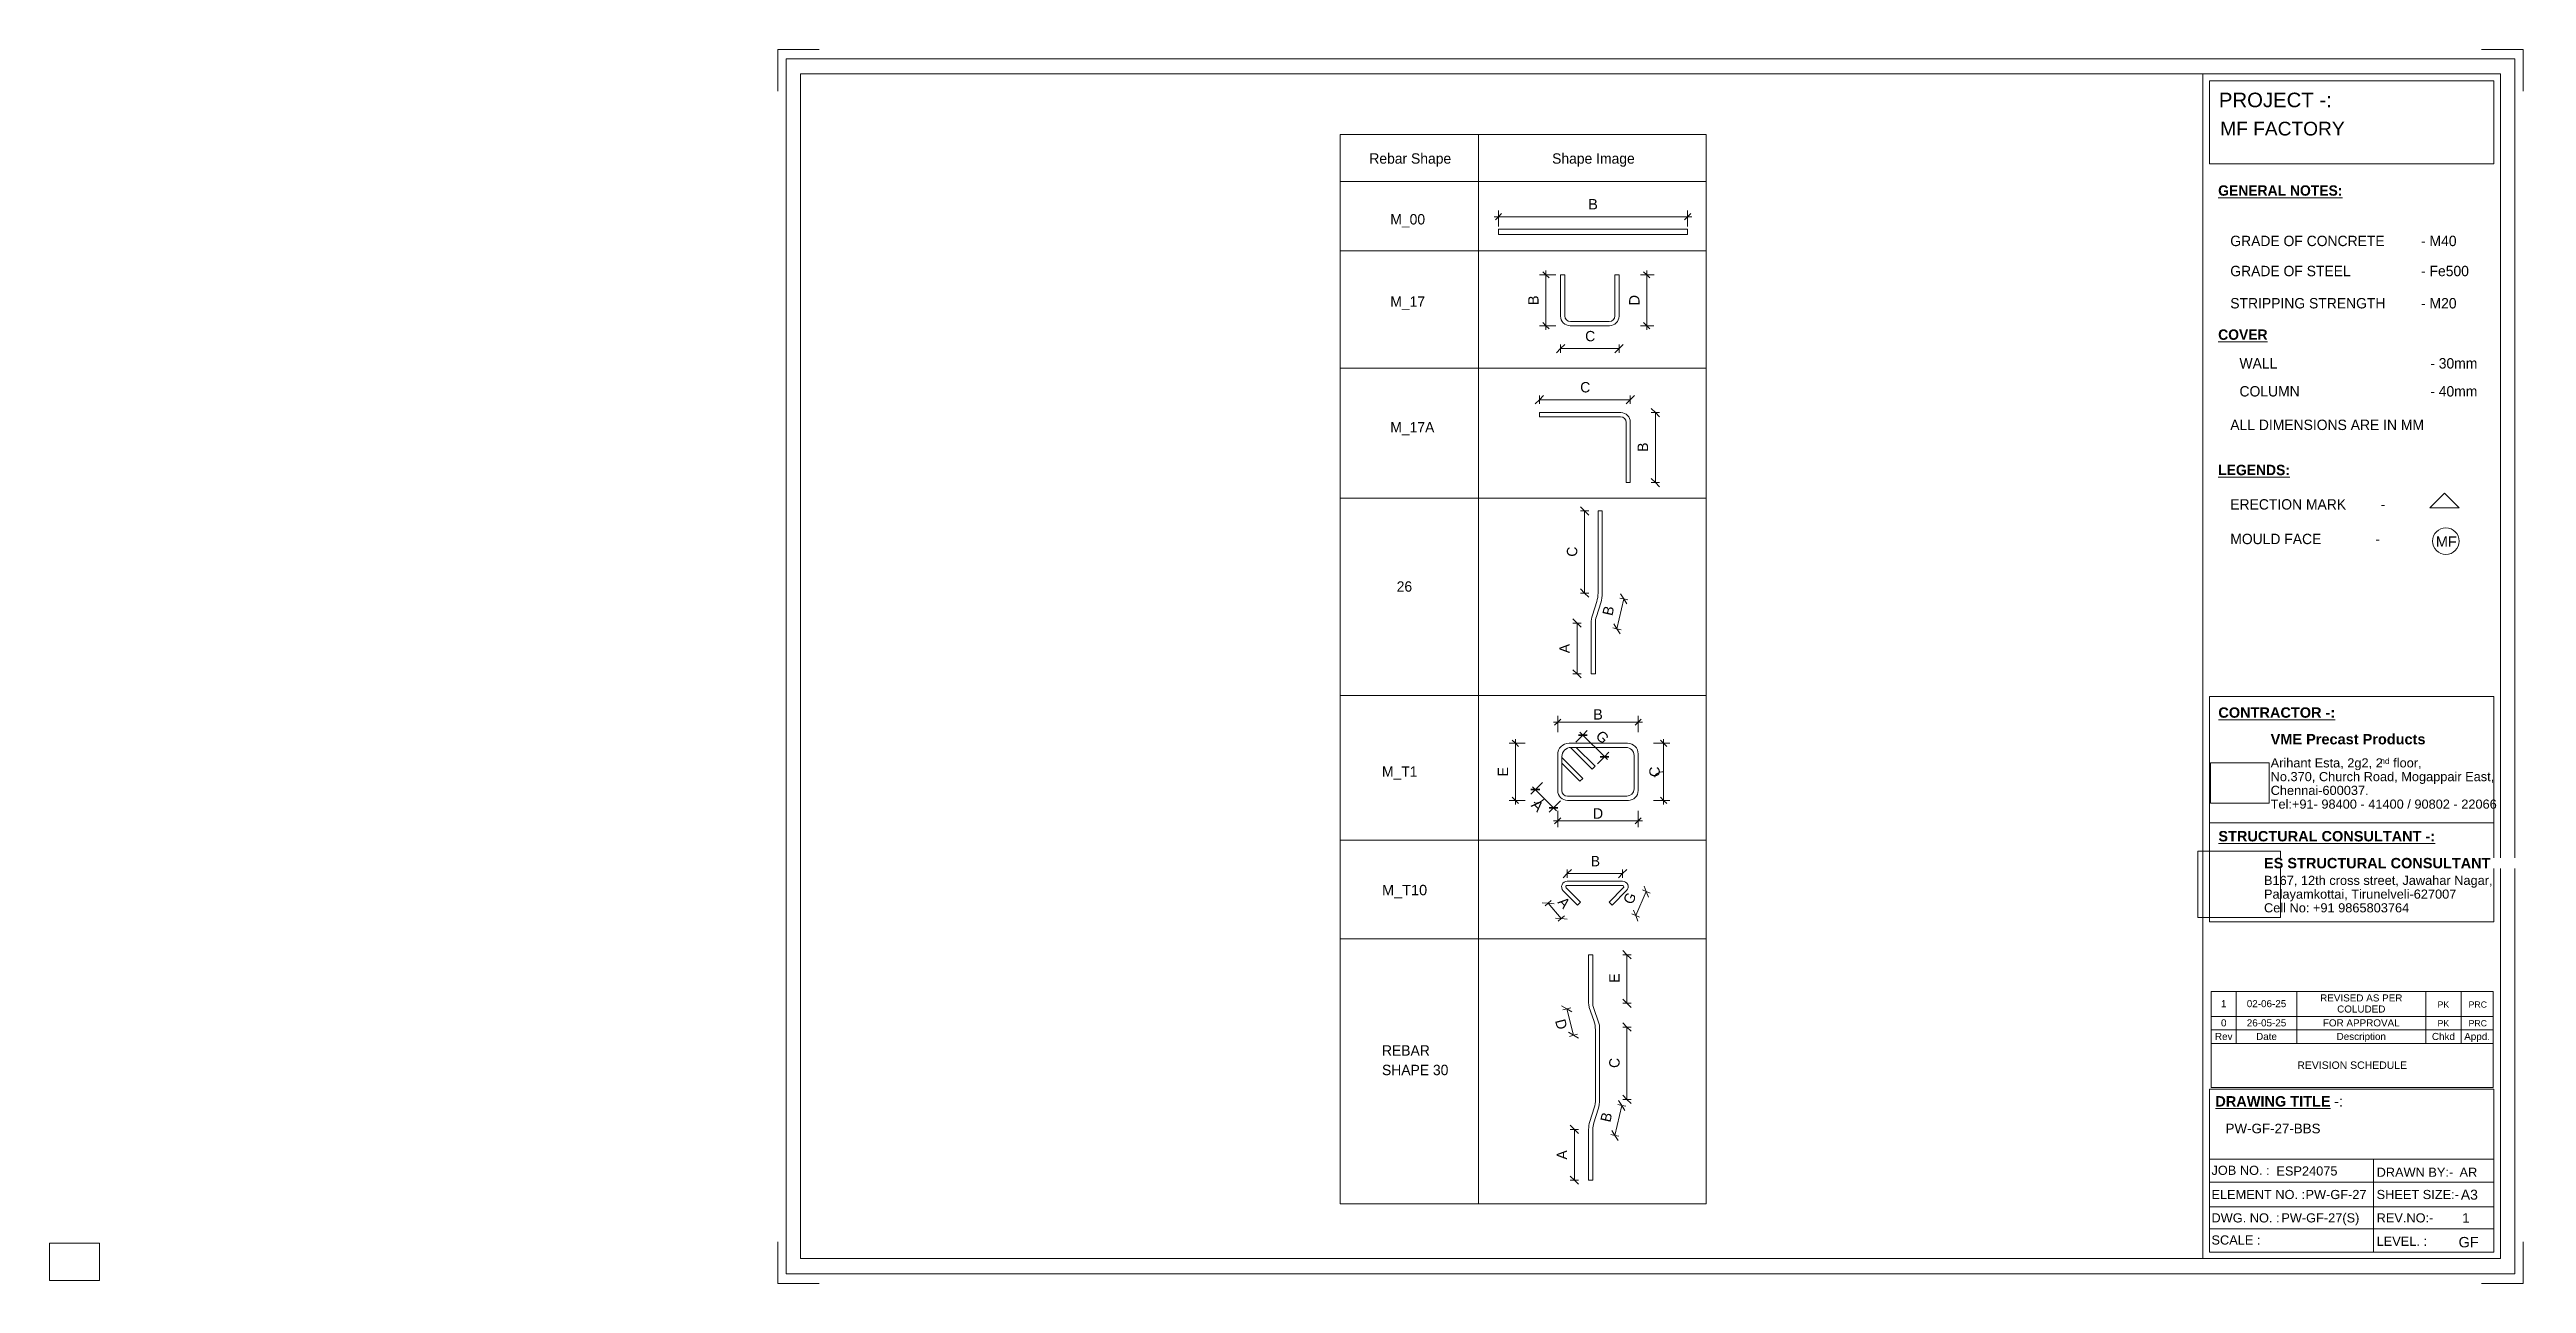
# Paper-space layout 'Layout1' of a CAD drawing. Header units: millimetres. Extents: x 0 to 596, y -1 to 296.
import ezdxf

# ---------------------------------------------------------------- set-up
doc = ezdxf.new("R2010")
doc.units = ezdxf.units.MM
for name, color, linetype, lineweight in [('A-ANNO-DIMS', 211, 'Continuous', 9), ('A-ANNO-DIMS-1', 211, 'Continuous', 9), ('A-DETL-MBND', 5, 'Continuous', 18), ('A-DETL-THIN', 151, 'Continuous', 18), ('G-ANNO-SCHD', 231, 'Continuous', 9), ('G-ANNO-TEXT', 231, 'Continuous', 9), ('G-ANNO-TTLB', 6, 'Continuous', 9), ('G-ANNO-TTLB-MEDM', 33, 'Continuous', 9), ('G-ANNO-TTLB-THIN', 151, 'Continuous', 9)]:
    doc.layers.add(name, color=color, linetype=linetype, lineweight=lineweight)
doc.styles.add('Arial', font='arial.ttf', dxfattribs={"height": 3.5})
doc.styles.add('Arial_1', font='arial.ttf', dxfattribs={"height": 2.2})
doc.styles.add('Arial_10', font='arial.ttf', dxfattribs={"height": 1.5})
doc.styles.add('Arial_2', font='arial.ttf', dxfattribs={"height": 2.4})
doc.styles.add('Arial_3', font='arial.ttf', dxfattribs={"height": 2.5})
doc.styles.add('Arial_4', font='arial.ttf', dxfattribs={"height": 1.42976})
doc.styles.add('Arial_5', font='arial.ttf', dxfattribs={"height": 2.25})
doc.styles.add('Arial_6', font='arial.ttf', dxfattribs={"height": 3.3})
doc.styles.add('Arial_7', font='arial.ttf', dxfattribs={"height": 2.3})
doc.styles.add('Arial_8', font='arial.ttf', dxfattribs={"height": 1.8})
doc.styles.add('Arial_9', font='arial.ttf', dxfattribs={"height": 1.7})
doc.styles.add('Arial_B', font='arialbd.ttf', dxfattribs={"height": 2.5})
doc.styles.add('Nirmala UI Semilight', font='NirmalaS.ttf', dxfattribs={"height": 2.5})
doc.styles.add('Nirmala UI Semilight_B', font='', dxfattribs={"height": 2.5})
doc.styles.get('Nirmala UI Semilight_B').set_extended_font_data('Nirmala UI Semilight', bold=True)
doc.dimstyles.new('Arrow_Filled_-_2_5_NI_UI', dxfattribs={"dimscale": 304.8, "dimtxt": 2.61841, "dimasz": 0.006562, "dimexe": 0.003281, "dimexo": 0.0625, "dimgap": 0.003281, "dimtad": 1, "dimdec": 4, "dimzin": 0, "dimdsep": 46, "dimtxsty": 'Nirmala UI Semilight', "dimblk1": 'OBLIQUE', "dimblk2": 'OBLIQUE', "dimsah": 1, "dimcen": 0.09, "dimazin": 0, "dimtfac": 1, "dimtdec": 4, "dimtix": 1, "dimtmove": 0, "dimatfit": 3, "dimfxl": 0.003281, "dimfxlon": 1, "dimtvp": 1, "dimtolj": 1, "dimtzin": 0, "dimarcsym": 2})
doc.dimstyles.new('Arrow_Filled_-_2_5_NI_UI_1', dxfattribs={"dimscale": 304.8, "dimtxt": 2.61841, "dimasz": 0.006562, "dimexe": 0.003281, "dimexo": 0.0625, "dimgap": 0.003281, "dimtad": 1, "dimdec": 4, "dimzin": 0, "dimdsep": 46, "dimtxsty": 'Nirmala UI Semilight', "dimblk1": 'OBLIQUE', "dimblk2": 'OBLIQUE', "dimsah": 1, "dimcen": 0.09, "dimazin": 0, "dimtfac": 1, "dimtdec": 4, "dimtix": 1, "dimtmove": 2, "dimatfit": 3, "dimfxl": 0.003281, "dimfxlon": 1, "dimtvp": 1, "dimtolj": 1, "dimtzin": 0, "dimarcsym": 2})
doc.dimstyles.new('Diagonal_-_2_5mm_Arial', dxfattribs={"dimscale": 304.8, "dimtxt": 2.550648, "dimasz": 0.004921, "dimexe": 0.004921, "dimexo": 0.0625, "dimgap": 0.003281, "dimtad": 1, "dimdec": 4, "dimzin": 0, "dimdsep": 46, "dimtxsty": 'Arial_3', "dimblk1": 'OBLIQUE', "dimblk2": 'OBLIQUE', "dimsah": 1, "dimcen": 0.09, "dimdle": 0.003281, "dimazin": 0, "dimtfac": 1, "dimtdec": 4, "dimtix": 1, "dimtmove": 0, "dimatfit": 3, "dimfxl": 0.007874, "dimfxlon": 1, "dimtvp": 1, "dimtolj": 1, "dimtzin": 0, "dimarcsym": 2})
doc.dimstyles.new('Diagonal_-_2_5mm_Arial_1', dxfattribs={"dimscale": 304.8, "dimtxt": 2.550648, "dimasz": 0.004921, "dimexe": 0.004921, "dimexo": 0.0625, "dimgap": 0.003281, "dimtad": 1, "dimdec": 4, "dimzin": 0, "dimdsep": 46, "dimtxsty": 'Arial_3', "dimblk1": 'OBLIQUE', "dimblk2": 'OBLIQUE', "dimsah": 1, "dimcen": 0.09, "dimdle": 0.003281, "dimazin": 0, "dimtfac": 1, "dimtdec": 4, "dimtix": 1, "dimtmove": 2, "dimatfit": 3, "dimfxl": 0.007874, "dimfxlon": 1, "dimtvp": 1, "dimtolj": 1, "dimtzin": 0, "dimarcsym": 2})
doc.dimstyles.new('Diagonal_-_2_5mm_Arial_2', dxfattribs={"dimscale": 304.8, "dimtxt": 2.550648, "dimasz": 0.004921, "dimexe": 0.004921, "dimexo": 0.004921, "dimgap": 0.003281, "dimtad": 1, "dimdec": 4, "dimzin": 0, "dimdsep": 46, "dimtxsty": 'Arial_3', "dimblk1": 'OBLIQUE', "dimblk2": 'OBLIQUE', "dimsah": 1, "dimcen": 0.09, "dimdle": 0.003281, "dimazin": 0, "dimtfac": 1, "dimtdec": 4, "dimtix": 1, "dimtmove": 0, "dimatfit": 3, "dimfxl": 1, "dimtvp": 1, "dimtfill": 1, "dimtolj": 1, "dimtzin": 0, "dimarcsym": 2})
doc.dimstyles.new('Diagonal_-_2_5mm_Arial_3', dxfattribs={"dimscale": 304.8, "dimtxt": 2.550648, "dimasz": 0.004921, "dimexe": 0.004921, "dimexo": 0.0625, "dimgap": 0.003281, "dimtad": 1, "dimdec": 4, "dimzin": 0, "dimdsep": 46, "dimtxsty": 'Arial_3', "dimblk1": 'OBLIQUE', "dimblk2": 'OBLIQUE', "dimsah": 1, "dimcen": 0.09, "dimdle": 0.003281, "dimazin": 0, "dimtfac": 1, "dimtdec": 4, "dimtix": 1, "dimtmove": 1, "dimatfit": 3, "dimfxl": 0.007874, "dimfxlon": 1, "dimtvp": 1, "dimtolj": 1, "dimtzin": 0, "dimarcsym": 2})
picture_1 = doc.add_image_def('image1.jpg', size_in_pixel=(996, 686))
picture_2 = doc.add_image_def('image2.jpg', size_in_pixel=(1600, 1280))

# ---------------------------------------------------------------- blocks, each defined once
blk = doc.blocks.new('ES-Landscape-A3 - ES-Landscape-A3-502445-PW-GF-27-BBS')
at = {"layer": 'G-ANNO-TTLB'}
for p, q in [((175.24, 296.27), (185.24, 296.27)), ((175.24, 296.27), (175.24, 286.27)), ((595.24, 296.27), (585.24, 296.27)), ((595.24, 296.27), (595.24, 286.27)), ((519.77, 140.54), (588.2, 140.54)), ((519.77, 86.33), (519.77, 140.54)), ((588.2, 86.33), (588.2, 140.54)), ((519.77, 110.14), (588.2, 110.14)), ((519.77, 6.78), (519.77, 46.03)), ((588.2, 6.78), (588.2, 46.03)), ((559.23, 29.2), (559.23, 6.78)), ((175.24, -0.73), (175.24, 9.27)), ((595.24, -0.73), (595.24, 9.27)), ((175.24, -0.73), (185.24, -0.73)), ((595.24, -0.73), (585.24, -0.73))]:
    blk.add_line(p, q, dxfattribs=at)
at = {"layer": 'G-ANNO-TTLB-MEDM'}
for p, q in [((180.73, 290.44), (180.73, 5.31)), ((180.73, 290.44), (589.79, 290.44)), ((518.17, 290.44), (518.17, 5.31)), ((519.77, 268.77), (519.77, 288.77)), ((519.77, 288.77), (588.2, 288.77)), ((588.2, 288.77), (588.2, 268.77)), ((589.79, 290.44), (589.79, 5.31)), ((588.2, 268.77), (519.77, 268.77)), ((519.77, 86.33), (588.2, 86.33)), ((519.77, 6.78), (588.2, 6.78)), ((180.73, 5.31), (589.79, 5.31))]:
    blk.add_line(p, q, dxfattribs=at)
at = {"layer": 'G-ANNO-TTLB-THIN'}
for p, q in [((177.29, 294.03), (177.29, 1.56)), ((593.23, 294.03), (177.29, 294.03)), ((593.23, 1.56), (593.23, 294.03)), ((519.77, 46.03), (588.2, 46.03)), ((519.77, 29.2), (588.2, 29.2)), ((519.77, 23.64), (588.2, 23.64)), ((519.77, 17.68), (588.2, 17.68)), ((519.77, 12.43), (588.2, 12.43)), ((177.29, 1.56), (593.23, 1.56))]:
    blk.add_line(p, q, dxfattribs=at)
at = {"layer": 'G-ANNO-TTLB', "insert": (534.5, 131.53), "char_height": 2.5, "width": 45.135, "attachment_point": 1, "style": 'Arial_B', "bg_fill": 3, "box_fill_scale": 0, "bg_fill_color": 256, "bg_fill_true_color": 3254780160, "bg_fill_transparency": 256}
blk.add_mtext('VME Precast Products', dxfattribs=at)
at = {"layer": 'G-ANNO-TTLB', "attachment_point": 1}
for s, insert, char_height, width, style in [('Arihant Esta, 2g2, 2', (534.5, 125.68), 2.2, 31.9873, 'Arial_1'), ('nd', (560.89, 125.72), 1.43, 2.7257, 'Arial_4'), (' floor,', (563.14, 125.68), 2.2, 9.1392, 'Arial_1'), ('No.370, Church Road, Mogappair East,', (534.5, 122.37), 2.2, 63.4135, 'Arial_1'), ('Tel:+91- 98400 - 41400 / 90802 - 22066 ', (534.5, 115.75), 2.2, 65.2574, 'Arial_1'), ('Chennai-600037.', (534.5, 119.06), 2.2, 27.6582, 'Arial_1'), ('Cell No: +91 9865803764', (532.9, 90.79), 2.2, 41.0464, 'Arial_1'), ('Palayamkottai, Tirunelveli-627007', (532.9, 94.09), 2.2, 54.4346, 'Arial_1'), ('JOB NO. :', (520.26, 27.61), 2.2, 16.5949, 'Arial_1'), ('DRAWN BY:-', (560, 27.14), 2.2, 21.7257, 'Arial_1'), ('ELEMENT NO. :', (520.26, 21.79), 2.2, 26.5359, 'Arial_1'), ('SHEET SIZE:-', (560, 21.79), 2.2, 23.2489, 'Arial_1'), ('DWG. NO. :', (520.26, 16.16), 2.2, 19.481, 'Arial_1'), ('REV.NO:-', (560, 16.16), 2.2, 16.0338, 'Arial_1'), ('SCALE :', (520.26, 10.84), 2.2, 13.8692, 'Arial_1'), ('LEVEL. :', (560, 10.53), 2.2, 14.3502, 'Arial_1')]:
    blk.add_mtext(s, dxfattribs=dict(at, insert=insert, char_height=char_height, width=width, style=style))
at = {"layer": 'G-ANNO-TTLB'}
image = blk.add_image(picture_1, insert=(520, 114.84), size_in_units=(14.11, 9.72), dxfattribs=at)
image.dxf.flags = 7
image = blk.add_image(picture_2, insert=(516.95, 87.39), size_in_units=(19.92, 15.93), dxfattribs=at)
image.dxf.flags = 7
at = {"layer": 'G-ANNO-TTLB', "attachment_point": 1, "bg_fill": 3, "box_fill_scale": 0, "bg_fill_color": 256, "bg_fill_true_color": 3254780160, "bg_fill_transparency": 256}
for s, insert, char_height, width, style in [('PROJECT -:', (522.05, 285.89), 3.5, 33.3502, 'Arial'), ('\\LCONTRACTOR -:', (521.92, 137.94), 2.5, 33.9114, 'Arial_B'), ('\\LSTRUCTURAL CONSULTANT -:', (521.92, 108.18), 2.5, 62.8523, 'Arial_B'), ('ES STRUCTURAL CONSULTANT', (532.9, 101.7), 2.5, 65.6582, 'Arial_B'), ('\\LDRAWING TITLE', (521.19, 44.36), 2.5, 33.4304, 'Arial_B'), ('A3', (580.27, 21.84), 2.4, 4.9705, 'Arial_2')]:
    blk.add_mtext(s, dxfattribs=dict(at, insert=insert, char_height=char_height, width=width, style=style))
at = {"layer": 'G-ANNO-TTLB', "insert": (532.9, 97.4), "char_height": 2.2, "width": 65.1772, "attachment_point": 1, "style": 'Arial_1'}
blk.add_mtext('B167, 12th cross street, Jawahar Nagar,', dxfattribs=at)
at = {"layer": 'G-ANNO-TTLB', "insert": (548.78, 44.36), "char_height": 2.5, "width": 1.2025, "attachment_point": 1, "style": 'Arial_B', "bg_fill": 3, "box_fill_scale": 0, "bg_fill_color": 256, "bg_fill_true_color": 3254780160, "bg_fill_transparency": 256}
blk.add_mtext('\\fArial|b1|i0|c0|p34|; ', dxfattribs=at)
at = {"layer": 'G-ANNO-TTLB', "insert": (549.77, 44.36), "char_height": 2.5, "width": 2.6456, "attachment_point": 1, "style": 'Arial_3', "bg_fill": 3, "box_fill_scale": 0, "bg_fill_color": 256, "bg_fill_true_color": 3254780160, "bg_fill_transparency": 256}
blk.add_mtext('-:', dxfattribs=at)
blk = doc.blocks.new('DIMBLOCK1-PW-GF-27-BBS')
at = {"layer": 'A-ANNO-DIMS-1'}
for p, q in [((348.68, 256.04), (348.68, 257.54)), ((394.2, 256.04), (394.2, 257.54)), ((347.68, 256.04), (395.2, 256.04)), ((348.68, 256.04), (348.68, 253.64)), ((394.2, 256.04), (394.2, 253.64))]:
    blk.add_line(p, q, dxfattribs=at)
at = {"layer": 'A-ANNO-DIMS-1', "lineweight": 35}
for p, q in [((348.68, 256.04), (349.43, 256.79)), ((394.2, 256.04), (394.95, 256.79)), ((348.68, 256.04), (347.93, 255.29)), ((394.2, 256.04), (393.45, 255.29))]:
    blk.add_line(p, q, dxfattribs=at)
at = {"layer": 'A-ANNO-DIMS-1', "color": 0, "insert": (370.28, 260.29), "char_height": 2.5, "width": 2.7782, "attachment_point": 1, "line_spacing_factor": 0.941778, "style": 'Arial_3'}
blk.add_mtext('B', dxfattribs=at)
blk = doc.blocks.new('_Oblique')
at = {"color": 0, "linetype": 'ByBlock', "lineweight": -2}
blk.add_line((-0.5, -0.5), (0.5, 0.5), dxfattribs=at)
blk = doc.blocks.new('DIMBLOCK2-PW-GF-27-BBS')
at = {"layer": 'A-ANNO-DIMS-1'}
for p, q in [((360.09, 242.05), (358.59, 242.05)), ((360.09, 228.8), (360.09, 243.05)), ((360.09, 242.05), (362.49, 242.05)), ((360.09, 229.8), (358.59, 229.8)), ((360.09, 229.8), (362.49, 229.8))]:
    blk.add_line(p, q, dxfattribs=at)
at = {"layer": 'A-ANNO-DIMS-1', "lineweight": 35}
for p, q in [((360.09, 242.05), (359.34, 242.8)), ((360.09, 242.05), (360.84, 241.3)), ((360.09, 229.8), (359.34, 230.55)), ((360.09, 229.8), (360.84, 229.05))]:
    blk.add_line(p, q, dxfattribs=at)
at = {"layer": 'A-ANNO-DIMS-1', "color": 0, "insert": (355.84, 234.77), "char_height": 2.5, "width": 2.7782, "attachment_point": 1, "rotation": 90, "line_spacing_factor": 0.941778, "style": 'Arial_3'}
blk.add_mtext('B', dxfattribs=at)
blk = doc.blocks.new('DIMBLOCK3-PW-GF-27-BBS')
at = {"layer": 'A-ANNO-DIMS-1'}
for p, q in [((384.36, 242.05), (382.86, 242.05)), ((384.36, 243.05), (384.36, 228.8)), ((384.36, 242.05), (386.17, 242.05)), ((384.36, 229.8), (382.86, 229.8)), ((384.36, 229.8), (386.05, 229.8))]:
    blk.add_line(p, q, dxfattribs=at)
at = {"layer": 'A-ANNO-DIMS-1', "lineweight": 35}
for p, q in [((384.36, 242.05), (383.61, 242.8)), ((384.36, 242.05), (385.11, 241.3)), ((384.36, 229.8), (383.61, 230.55)), ((384.36, 229.8), (385.11, 229.05))]:
    blk.add_line(p, q, dxfattribs=at)
at = {"layer": 'A-ANNO-DIMS-1', "color": 0, "insert": (380.12, 234.67), "char_height": 2.5, "width": 3.0137, "attachment_point": 1, "rotation": 90, "line_spacing_factor": 0.941778, "style": 'Arial_3', "bg_fill": 3, "box_fill_scale": 0, "bg_fill_color": 256, "bg_fill_true_color": 3254780160, "bg_fill_transparency": 256}
blk.add_mtext('D', dxfattribs=at)
blk = doc.blocks.new('DIMBLOCK4-PW-GF-27-BBS')
at = {"layer": 'A-ANNO-DIMS-1'}
for p, q in [((358.54, 211.98), (357.54, 210.98)), ((358.54, 211.98), (359.54, 212.98)), ((358.54, 211.98), (358.54, 212.98)), ((358.54, 211.98), (380.41, 211.98)), ((358.54, 211.98), (358.54, 210.98)), ((380.41, 211.98), (379.41, 210.98)), ((380.41, 211.98), (381.41, 212.98)), ((380.41, 211.98), (380.41, 212.98)), ((380.41, 211.98), (380.41, 210.98))]:
    blk.add_line(p, q, dxfattribs=at)
at = {"layer": 'A-ANNO-DIMS-1', "color": 0, "insert": (368.36, 216.24), "char_height": 2.5, "width": 2.6851, "attachment_point": 1, "line_spacing_factor": 1.142579, "style": 'Nirmala UI Semilight'}
blk.add_mtext('C', dxfattribs=at)
blk = doc.blocks.new('DIMBLOCK5-PW-GF-27-BBS')
at = {"layer": 'A-ANNO-DIMS-1'}
for p, q in [((386.44, 208.88), (385.44, 209.88)), ((386.44, 208.88), (385.44, 208.88)), ((386.44, 192.03), (386.44, 208.88)), ((386.44, 208.88), (387.44, 207.88)), ((386.44, 208.88), (387.44, 208.88)), ((386.44, 192.03), (385.44, 193.03)), ((386.44, 192.03), (385.44, 192.03)), ((386.44, 192.03), (387.44, 191.03)), ((386.44, 192.03), (387.44, 192.03))]:
    blk.add_line(p, q, dxfattribs=at)
at = {"layer": 'A-ANNO-DIMS-1', "color": 0, "insert": (382.17, 199.46), "char_height": 2.5, "width": 2.3994, "attachment_point": 1, "rotation": 90, "line_spacing_factor": 1.142579, "style": 'Nirmala UI Semilight'}
blk.add_mtext('B', dxfattribs=at)
blk = doc.blocks.new('DIMBLOCK6-PW-GF-27-BBS')
at = {"layer": 'A-ANNO-DIMS-1'}
for p, q in [((367.58, 158.22), (366.58, 159.22)), ((367.58, 158.22), (366.58, 158.22)), ((367.58, 146.01), (367.58, 158.22)), ((367.58, 158.22), (368.58, 157.22)), ((367.58, 158.22), (368.58, 158.22)), ((367.58, 146.01), (366.58, 147.01)), ((367.58, 146.01), (366.58, 146.01)), ((367.58, 146.01), (368.58, 145.01)), ((367.58, 146.01), (368.58, 146.01))]:
    blk.add_line(p, q, dxfattribs=at)
at = {"layer": 'A-ANNO-DIMS-1', "color": 0, "insert": (363.32, 150.97), "char_height": 2.5, "width": 2.7422, "attachment_point": 1, "rotation": 90, "line_spacing_factor": 1.142579, "style": 'Nirmala UI Semilight'}
blk.add_mtext('A', dxfattribs=at)
blk = doc.blocks.new('DIMBLOCK7-PW-GF-27-BBS')
at = {"layer": 'A-ANNO-DIMS-1'}
for p, q in [((377.2, 156.81), (378.83, 164.03)), ((378.83, 164.03), (377.86, 164.26)), ((378.83, 164.03), (378.08, 165.23)), ((378.83, 164.03), (379.59, 162.84)), ((378.83, 164.03), (379.81, 163.81)), ((377.2, 156.81), (376.22, 157.04)), ((377.2, 156.81), (376.44, 158.01)), ((377.2, 156.81), (377.95, 155.62)), ((377.2, 156.81), (378.17, 156.59))]:
    blk.add_line(p, q, dxfattribs=at)
at = {"layer": 'A-ANNO-DIMS-1', "color": 0, "insert": (373.64, 160.39), "char_height": 2.5, "width": 2.3994, "attachment_point": 1, "rotation": 77.23618, "line_spacing_factor": 1.142579, "style": 'Nirmala UI Semilight'}
blk.add_mtext('B', dxfattribs=at)
blk = doc.blocks.new('DIMBLOCK8-PW-GF-27-BBS')
at = {"layer": 'A-ANNO-DIMS-1'}
for p, q in [((369.41, 185.23), (368.41, 186.23)), ((369.41, 185.23), (368.41, 185.23)), ((369.41, 165.44), (369.41, 185.23)), ((369.41, 185.23), (370.41, 184.23)), ((369.41, 185.23), (370.41, 185.23)), ((369.41, 165.44), (368.41, 166.44)), ((369.41, 165.44), (368.41, 165.44)), ((369.41, 165.44), (370.41, 164.44)), ((369.41, 165.44), (370.41, 165.44))]:
    blk.add_line(p, q, dxfattribs=at)
at = {"layer": 'A-ANNO-DIMS-1', "color": 0, "insert": (365.14, 174.21), "char_height": 2.5, "width": 2.6851, "attachment_point": 1, "rotation": 90, "line_spacing_factor": 1.142579, "style": 'Nirmala UI Semilight'}
blk.add_mtext('C', dxfattribs=at)
blk = doc.blocks.new('DIMBLOCK9-PW-GF-27-BBS')
at = {"layer": 'A-ANNO-DIMS-1'}
for p, q in [((363.61, 224.28), (362.61, 223.28)), ((363.61, 224.28), (364.61, 225.28)), ((363.61, 224.28), (363.61, 225.28)), ((363.61, 224.28), (377.7, 224.28)), ((363.61, 224.28), (363.61, 223.28)), ((377.7, 224.28), (376.7, 223.28)), ((377.7, 224.28), (378.7, 225.28)), ((377.7, 224.28), (377.7, 225.28)), ((377.7, 224.28), (377.7, 223.28))]:
    blk.add_line(p, q, dxfattribs=at)
at = {"layer": 'A-ANNO-DIMS-1', "color": 0, "insert": (369.54, 228.54), "char_height": 2.5, "width": 2.6851, "attachment_point": 1, "line_spacing_factor": 1.142579, "style": 'Nirmala UI Semilight'}
blk.add_mtext('C', dxfattribs=at)
blk = doc.blocks.new('DIMBLOCK10-PW-GF-27-BBS')
at = {"layer": 'A-ANNO-DIMS-1'}
for p, q in [((361.93, 134.37), (383.3, 134.37)), ((362.93, 134.37), (362.93, 135.87)), ((362.93, 134.37), (362.93, 131.97)), ((382.3, 134.37), (382.3, 135.87)), ((382.3, 134.37), (382.3, 131.97))]:
    blk.add_line(p, q, dxfattribs=at)
at = {"layer": 'A-ANNO-DIMS-1', "lineweight": 35}
for p, q in [((362.93, 134.37), (362.18, 133.62)), ((362.93, 134.37), (363.68, 135.12)), ((382.3, 134.37), (381.55, 133.62)), ((382.3, 134.37), (383.05, 135.12))]:
    blk.add_line(p, q, dxfattribs=at)
at = {"layer": 'A-ANNO-DIMS-1', "color": 0, "insert": (371.46, 137.49), "char_height": 2.5, "width": 2.7782, "attachment_point": 1, "line_spacing_factor": 0.941778, "style": 'Arial_3'}
blk.add_mtext('B', dxfattribs=at)
blk = doc.blocks.new('DIMBLOCK11-PW-GF-27-BBS')
at = {"layer": 'A-ANNO-DIMS-1'}
for p, q in [((352.74, 129.29), (351.24, 129.29)), ((352.74, 114.55), (352.74, 130.29)), ((352.74, 129.29), (355.14, 129.29)), ((352.74, 115.55), (351.24, 115.55)), ((352.74, 115.55), (355.14, 115.55))]:
    blk.add_line(p, q, dxfattribs=at)
at = {"layer": 'A-ANNO-DIMS-1', "lineweight": 35}
for p, q in [((352.74, 129.29), (351.99, 130.04)), ((352.74, 129.29), (353.49, 128.54)), ((352.74, 115.55), (351.99, 116.3)), ((352.74, 115.55), (353.49, 114.8))]:
    blk.add_line(p, q, dxfattribs=at)
at = {"layer": 'A-ANNO-DIMS-1', "color": 0, "insert": (348.5, 121.26), "char_height": 2.5, "width": 2.7782, "attachment_point": 1, "rotation": 90, "line_spacing_factor": 0.941778, "style": 'Arial_3'}
blk.add_mtext('E', dxfattribs=at)
blk = doc.blocks.new('DIMBLOCK12-PW-GF-27-BBS')
at = {"layer": 'A-ANNO-DIMS-1'}
for p, q in [((361.93, 110.62), (383.3, 110.62)), ((362.93, 110.62), (362.93, 113.02)), ((362.93, 110.62), (362.93, 109.12)), ((382.3, 110.62), (382.3, 113.02)), ((382.3, 110.62), (382.3, 109.12))]:
    blk.add_line(p, q, dxfattribs=at)
at = {"layer": 'A-ANNO-DIMS-1', "lineweight": 35}
for p, q in [((362.93, 110.62), (362.18, 109.87)), ((362.93, 110.62), (363.68, 111.37)), ((382.3, 110.62), (381.55, 109.87)), ((382.3, 110.62), (383.05, 111.37))]:
    blk.add_line(p, q, dxfattribs=at)
at = {"layer": 'A-ANNO-DIMS-1', "color": 0, "insert": (371.36, 113.64), "char_height": 2.5, "width": 3.0137, "attachment_point": 1, "line_spacing_factor": 0.941778, "style": 'Arial_3'}
blk.add_mtext('D', dxfattribs=at)
blk = doc.blocks.new('DIMBLOCK13-PW-GF-27-BBS')
at = {"layer": 'A-ANNO-DIMS-1'}
for p, q in [((388.42, 129.29), (386.02, 129.29)), ((388.42, 130.29), (388.42, 114.55)), ((388.42, 129.29), (389.92, 129.29)), ((388.42, 115.55), (386.02, 115.55)), ((388.42, 115.55), (389.92, 115.55))]:
    blk.add_line(p, q, dxfattribs=at)
at = {"layer": 'A-ANNO-DIMS-1', "lineweight": 35}
for p, q in [((388.42, 129.29), (387.67, 130.04)), ((388.42, 129.29), (389.17, 128.54)), ((388.42, 115.55), (387.67, 116.3)), ((388.42, 115.55), (389.17, 114.8))]:
    blk.add_line(p, q, dxfattribs=at)
at = {"layer": 'A-ANNO-DIMS-1'}
blk.add_ellipse((388.42, 121.16), major_axis=(2.15, 0), ratio=0.58469, start_param=1.570796, end_param=3.141593, dxfattribs=at)
at = {"layer": 'A-ANNO-DIMS-1', "color": 0, "insert": (384.99, 121.16), "char_height": 2.5, "width": 3.0137, "attachment_point": 1, "rotation": 90, "line_spacing_factor": 0.941778, "style": 'Arial_3'}
blk.add_mtext('C', dxfattribs=at)
blk = doc.blocks.new('DIMBLOCK14-PW-GF-27-BBS')
at = {"layer": 'A-ANNO-DIMS-1'}
for p, q in [((357.56, 118.13), (359.26, 119.82)), ((357.56, 118.13), (356.5, 117.07)), ((362.62, 113.07), (356.86, 118.83)), ((361.91, 113.78), (360.85, 112.72)), ((361.91, 113.78), (363.61, 115.47))]:
    blk.add_line(p, q, dxfattribs=at)
at = {"layer": 'A-ANNO-DIMS-1', "lineweight": 35}
for p, q in [((357.56, 118.13), (356.5, 118.13)), ((357.56, 118.13), (358.62, 118.13)), ((361.91, 113.78), (360.85, 113.78)), ((361.91, 113.78), (362.97, 113.78))]:
    blk.add_line(p, q, dxfattribs=at)
at = {"layer": 'A-ANNO-DIMS-1'}
blk.add_ellipse((358.92, 116.77), major_axis=(1.68, 1.68), ratio=0.487907, start_param=3.141593, end_param=4.712389, dxfattribs=at)
at = {"layer": 'A-ANNO-DIMS-1', "color": 0, "insert": (358.15, 116), "char_height": 2.5, "width": 2.7782, "attachment_point": 1, "rotation": 315, "line_spacing_factor": 0.941778, "style": 'Arial_3'}
blk.add_mtext('A', dxfattribs=at)
blk = doc.blocks.new('DIMBLOCK15-PW-GF-27-BBS')
at = {"layer": 'A-ANNO-DIMS-1'}
for p, q in [((368.98, 131.28), (367.29, 129.58)), ((374.9, 125.35), (368.28, 131.98)), ((368.98, 131.28), (370.04, 132.34)), ((374.2, 126.06), (372.5, 124.36)), ((374.2, 126.06), (375.26, 127.12))]:
    blk.add_line(p, q, dxfattribs=at)
at = {"layer": 'A-ANNO-DIMS-1', "lineweight": 35}
for p, q in [((368.98, 131.28), (367.92, 131.28)), ((368.98, 131.28), (370.04, 131.28)), ((374.2, 126.06), (373.14, 126.06)), ((374.2, 126.06), (375.26, 126.06))]:
    blk.add_line(p, q, dxfattribs=at)
at = {"layer": 'A-ANNO-DIMS-1', "color": 0, "insert": (373.63, 132.63), "char_height": 2.5, "width": 3.2491, "attachment_point": 1, "rotation": 315, "line_spacing_factor": 0.941778, "style": 'Arial_3'}
blk.add_mtext('G', dxfattribs=at)
blk = doc.blocks.new('DIMBLOCK16-PW-GF-27-BBS')
at = {"layer": 'A-ANNO-DIMS-1'}
for p, q in [((365.23, 97.92), (364.23, 96.92)), ((365.23, 97.92), (366.23, 98.92)), ((365.23, 97.92), (365.23, 98.92)), ((365.23, 97.92), (378.55, 97.92)), ((365.23, 97.92), (365.23, 96.92)), ((378.55, 97.92), (377.55, 96.92)), ((378.55, 97.92), (379.55, 98.92)), ((378.55, 97.92), (378.55, 98.92)), ((378.55, 97.92), (378.55, 96.92))]:
    blk.add_line(p, q, dxfattribs=at)
at = {"layer": 'A-ANNO-DIMS-1', "color": 0, "insert": (370.89, 102.18), "char_height": 2.5, "width": 2.3994, "attachment_point": 1, "line_spacing_factor": 1.142579, "style": 'Nirmala UI Semilight'}
blk.add_mtext('B', dxfattribs=at)
blk = doc.blocks.new('DIMBLOCK17-PW-GF-27-BBS')
at = {"layer": 'A-ANNO-DIMS-1'}
for p, q in [((360.64, 90.78), (359.22, 90.89)), ((360.64, 90.78), (359.88, 90.13)), ((360.64, 90.78), (361.39, 91.44)), ((363.8, 87.1), (360.64, 90.78)), ((360.64, 90.78), (362.05, 90.68)), ((363.8, 87.1), (362.39, 87.21)), ((363.8, 87.1), (363.04, 86.45)), ((363.8, 87.1), (364.56, 87.75)), ((363.8, 87.1), (365.21, 86.99))]:
    blk.add_line(p, q, dxfattribs=at)
at = {"layer": 'A-ANNO-DIMS-1', "color": 0, "insert": (364.7, 92.59), "char_height": 2.5, "width": 2.7422, "attachment_point": 1, "rotation": 310.67704, "line_spacing_factor": 1.142579, "style": 'Nirmala UI Semilight'}
blk.add_mtext('A', dxfattribs=at)
blk = doc.blocks.new('DIMBLOCK18-PW-GF-27-BBS')
at = {"layer": 'A-ANNO-DIMS-1'}
for p, q in [((381.71, 87.82), (384.25, 93.58)), ((384.25, 93.58), (383.33, 93.98)), ((384.25, 93.58), (383.74, 94.9)), ((384.25, 93.58), (384.76, 92.26)), ((384.25, 93.58), (385.16, 93.18)), ((381.71, 87.82), (380.79, 88.23)), ((381.71, 87.82), (381.2, 89.14)), ((381.71, 87.82), (382.22, 86.51)), ((381.71, 87.82), (382.62, 87.42))]:
    blk.add_line(p, q, dxfattribs=at)
at = {"layer": 'A-ANNO-DIMS-1', "color": 0, "insert": (378.59, 91.31), "char_height": 2.5, "width": 2.9136, "attachment_point": 1, "rotation": 66.15853, "line_spacing_factor": 1.142579, "style": 'Nirmala UI Semilight'}
blk.add_mtext('G', dxfattribs=at)
blk = doc.blocks.new('DIMBLOCK19-PW-GF-27-BBS')
at = {"layer": 'A-ANNO-DIMS-1'}
for p, q in [((366.95, 36.34), (365.95, 37.34)), ((366.95, 36.34), (365.95, 36.34)), ((366.95, 24.14), (366.95, 36.34)), ((366.95, 36.34), (367.95, 35.34)), ((366.95, 36.34), (367.95, 36.34)), ((366.95, 24.14), (365.95, 25.14)), ((366.95, 24.14), (365.95, 24.14)), ((366.95, 24.14), (367.95, 23.14)), ((366.95, 24.14), (367.95, 24.14))]:
    blk.add_line(p, q, dxfattribs=at)
at = {"layer": 'A-ANNO-DIMS-1', "color": 0, "insert": (362.69, 29.1), "char_height": 2.5, "width": 2.7422, "attachment_point": 1, "rotation": 90, "line_spacing_factor": 1.142579, "style": 'Nirmala UI Semilight'}
blk.add_mtext('A', dxfattribs=at)
blk = doc.blocks.new('DIMBLOCK20-PW-GF-27-BBS')
at = {"layer": 'A-ANNO-DIMS-1'}
for p, q in [((376.71, 34.91), (378.34, 42.13)), ((378.34, 42.13), (377.37, 42.35)), ((378.34, 42.13), (377.59, 43.33)), ((378.34, 42.13), (379.1, 40.93)), ((378.34, 42.13), (379.32, 41.91)), ((376.71, 34.91), (375.95, 36.1)), ((376.71, 34.91), (375.73, 35.13)), ((376.71, 34.91), (377.46, 33.71)), ((376.71, 34.91), (377.68, 34.69))]:
    blk.add_line(p, q, dxfattribs=at)
at = {"layer": 'A-ANNO-DIMS-1', "color": 0, "insert": (373.15, 38.49), "char_height": 2.5, "width": 2.3994, "attachment_point": 1, "rotation": 77.23618, "line_spacing_factor": 1.142579, "style": 'Nirmala UI Semilight'}
blk.add_mtext('B', dxfattribs=at)
blk = doc.blocks.new('DIMBLOCK21-PW-GF-27-BBS')
at = {"layer": 'A-ANNO-DIMS-1'}
for p, q in [((379.59, 78.41), (378.59, 79.41)), ((379.59, 78.41), (378.59, 78.41)), ((379.59, 66.7), (379.59, 78.41)), ((379.59, 78.41), (380.59, 77.41)), ((379.59, 78.41), (380.59, 78.41)), ((379.59, 66.7), (378.59, 67.7)), ((379.59, 66.7), (378.59, 66.7)), ((379.59, 66.7), (380.59, 65.7)), ((379.59, 66.7), (380.59, 66.7))]:
    blk.add_line(p, q, dxfattribs=at)
at = {"layer": 'A-ANNO-DIMS-1', "color": 0, "insert": (375.33, 71.65), "char_height": 2.5, "width": 2.1709, "attachment_point": 1, "rotation": 90, "line_spacing_factor": 1.142579, "style": 'Nirmala UI Semilight'}
blk.add_mtext('E', dxfattribs=at)
blk = doc.blocks.new('DIMBLOCK22-PW-GF-27-BBS')
at = {"layer": 'A-ANNO-DIMS-1'}
for p, q in [((365.1, 65.35), (363.88, 66.07)), ((365.1, 65.35), (366.07, 65.6)), ((365.1, 65.35), (364.13, 65.1)), ((365.1, 65.35), (366.73, 59)), ((365.1, 65.35), (366.31, 64.63)), ((366.73, 59), (365.51, 59.72)), ((366.73, 59), (365.76, 58.75)), ((366.73, 59), (367.7, 59.25)), ((366.73, 59), (367.95, 58.28))]:
    blk.add_line(p, q, dxfattribs=at)
at = {"layer": 'A-ANNO-DIMS-1', "color": 0, "insert": (364.7, 63.14), "char_height": 2.5, "width": 2.9707, "attachment_point": 1, "rotation": 284.44914, "line_spacing_factor": 1.142579, "style": 'Nirmala UI Semilight'}
blk.add_mtext('D', dxfattribs=at)
blk = doc.blocks.new('DIMBLOCK23-PW-GF-27-BBS')
at = {"layer": 'A-ANNO-DIMS-1'}
for p, q in [((379.59, 60.98), (378.59, 61.98)), ((379.59, 60.98), (378.59, 60.98)), ((379.59, 60.98), (379.59, 43.56)), ((379.59, 60.98), (380.59, 59.98)), ((379.59, 60.98), (380.59, 60.98)), ((379.59, 43.56), (378.59, 44.56)), ((379.59, 43.56), (378.59, 43.56)), ((379.59, 43.56), (380.59, 42.56)), ((379.59, 43.56), (380.59, 43.56))]:
    blk.add_line(p, q, dxfattribs=at)
at = {"layer": 'A-ANNO-DIMS-1', "color": 0, "insert": (375.33, 51.15), "char_height": 2.5, "width": 2.6851, "attachment_point": 1, "rotation": 90, "line_spacing_factor": 1.142579, "style": 'Nirmala UI Semilight'}
blk.add_mtext('C', dxfattribs=at)

psp = doc.layouts.get("Layout1")

# ---------------------------------------------------------------- linework, layer by layer
at = {"layer": 'A-DETL-MBND'}
for p, q in [((310.55845, 264.47391), (398.65217, 264.47391)), ((348.68128, 253.07536), (394.20211, 253.07536)), ((348.68128, 253.07536), (348.68128, 251.77536)), ((348.68128, 251.77536), (394.20211, 251.77536)), ((394.20211, 253.07536), (394.20211, 251.77536)), ((310.55845, 140.75893), (398.65217, 140.75893)), ((310.55845, 106.01084), (398.65217, 106.01084)), ((365.23059, 96.09953), (378.54909, 96.09953)), ((367.68834, 90.34394), (364.26468, 93.7676)), ((368.39545, 91.05104), (364.97931, 94.46719)), ((365.24123, 95.09953), (378.45412, 95.09953)), ((367.68834, 90.34394), (368.39545, 91.05104)), ((375.29848, 91.05104), (378.71563, 94.46819)), ((375.29848, 91.05104), (376.00559, 90.34394)), ((379.48989, 93.82823), (376.00559, 90.34394)), ((310.55845, 82.26084), (398.65217, 82.26084)), ((370.54195, 65.71438), (371.64398, 62.53528)), ((371.53986, 65.72041), (372.84739, 61.9485))]:
    psp.add_line(p, q, dxfattribs=at)
for centre, radius, start, end in [((365.23059, 94.73352), 1.36601, 90, 225), ((378.54909, 94.76903), 1.33049, 315, 90), ((365.24123, 94.72911), 0.37042, 90, 225), ((378.45412, 94.7297), 0.36983, 315, 90), ((373.41208, 66.70931), 3.03768, 180, 199.11887516), ((374.37417, 66.70292), 2.99977, 180, 199.11887516), ((365.37219, 60.36116), 6.63794, 0, 19.11887516), ((370.05982, 60.98219), 2.9503, 0, 19.11887516)]:
    psp.add_arc(centre, radius, start, end, dxfattribs=at)
at = {"layer": 'A-DETL-THIN'}
for p, q in [((310.55845, 275.80617), (398.65217, 275.80617)), ((310.55845, 275.80617), (310.55845, 18.40534)), ((343.85217, 275.80617), (343.85217, 18.40534)), ((398.65217, 275.80617), (398.65217, 18.40534)), ((310.55845, 247.83078), (398.65217, 247.83078)), ((363.61101, 232.11633), (363.61101, 242.0534)), ((363.61101, 242.0534), (364.61101, 242.0534)), ((364.61101, 242.0534), (364.61101, 232.17971)), ((376.70162, 242.0534), (376.70162, 232.17971)), ((377.70162, 242.0534), (376.70162, 242.0534)), ((377.70162, 232.11633), (377.70162, 242.0534)), ((375.38869, 229.8034), (365.92393, 229.8034)), ((365.98732, 230.8034), (375.32531, 230.8034)), ((310.55845, 219.55617), (398.65217, 219.55617)), ((358.53661, 208.87815), (378.10135, 208.87815)), ((358.53661, 208.87815), (358.53661, 207.87815)), ((378.05938, 207.87815), (358.53661, 207.87815)), ((379.41161, 192.0327), (379.41161, 206.52592)), ((380.41161, 206.56789), (380.41161, 192.0327)), ((379.41161, 192.0327), (380.41161, 192.0327)), ((310.55845, 188.30617), (398.65217, 188.30617)), ((372.63513, 165.43925), (372.63513, 185.22693)), ((372.63513, 185.22693), (373.63513, 185.22693)), ((373.63513, 185.22693), (373.63513, 165.43925)), ((576.3195, 189.51411), (572.78396, 185.97858)), ((572.78396, 185.97858), (579.85503, 185.97858)), ((579.85503, 185.97858), (576.3195, 189.51411)), ((371.29543, 160.1452), (372.32371, 163.41244)), ((373.27759, 163.11223), (372.24931, 159.84499)), ((370.99939, 146.01084), (370.99939, 158.21845)), ((371.99939, 158.21845), (371.99939, 146.01084)), ((370.99939, 146.01084), (371.99939, 146.01084)), ((362.93068, 117.9088), (362.93068, 126.54505)), ((363.93068, 117.91454), (363.93068, 126.07734)), ((363.93068, 125.90735), (368.98707, 120.85096)), ((365.67806, 129.29243), (379.75568, 129.29243)), ((365.99368, 128.28721), (371.2085, 123.07239)), ((366.14577, 128.29243), (379.37485, 128.29243)), ((367.40267, 128.29243), (371.91561, 123.77949)), ((381.30022, 126.36706), (381.30022, 118.29192)), ((382.30022, 126.74789), (382.30022, 117.91205)), ((363.93068, 124.49314), (368.27996, 120.14385)), ((368.27996, 120.14385), (368.98707, 120.85096)), ((371.2085, 123.07239), (371.91561, 123.77949)), ((379.93486, 115.54668), (365.29279, 115.54668)), ((379.55499, 116.54668), (365.29854, 116.54668)), ((370.37439, 78.40534), (370.37439, 66.70931)), ((370.37439, 78.40534), (371.37439, 78.40534)), ((371.37439, 66.70292), (371.37439, 78.40534)), ((372.01013, 43.56425), (372.01013, 60.36116)), ((373.01013, 60.98219), (373.01013, 43.56425)), ((370.37439, 24.13584), (370.37439, 36.34345)), ((370.67043, 38.2702), (371.69871, 41.53744)), ((371.37439, 36.34345), (371.37439, 24.13584)), ((372.65259, 41.23723), (371.62431, 37.96999)), ((370.37439, 24.13584), (371.37439, 24.13584)), ((310.55845, 18.40534), (398.65217, 18.40534))]:
    psp.add_line(p, q, dxfattribs=at)
psp.add_circle((576.66925, 177.95954), 3.20059, dxfattribs=at)
for centre, radius, start, end in [((365.92393, 232.11633), 2.31292, 180, 270), ((365.98732, 232.17971), 1.37631, 180, 270), ((375.32531, 232.17971), 1.37631, 270, 0), ((375.38869, 232.11633), 2.31292, 270, 0), ((378.10135, 206.56789), 2.31026, 360, 90), ((378.05938, 206.52592), 1.35223, 0, 90), ((365.88375, 165.43925), 6.75138, 342.52997212, 360), ((365.88375, 165.43925), 7.75138, 342.52997212, 0), ((377.41746, 158.21845), 6.41807, 162.52997212, 180), ((377.41746, 158.21845), 5.41807, 162.52997212, 180), ((365.67806, 126.54505), 2.74738, 90, 180), ((366.14577, 126.07734), 2.21509, 90, 180), ((379.37485, 126.36706), 1.92537, 360, 90), ((379.75568, 126.74789), 2.54454, 0, 90), ((365.29279, 117.9088), 2.36212, 180, 270), ((365.29854, 117.91454), 1.36786, 180, 270), ((379.55499, 118.29192), 1.74523, 270, 360), ((379.93486, 117.91205), 2.36536, 270, 0), ((365.25875, 43.56425), 6.75138, 342.52997212, 360), ((365.25875, 43.56425), 7.75138, 342.52997212, 0), ((376.79246, 36.34345), 6.41807, 162.52997212, 180), ((376.79246, 36.34345), 5.41807, 162.52997212, 180)]:
    psp.add_arc(centre, radius, start, end, dxfattribs=at)

# ---------------------------------------------------------------- viewports
at = {"layer": '0'}
psp.add_viewport(center=(6, 4.5), size=(12, 9), view_center_point=(6, 4.5), view_height=12, dxfattribs=at)

# ---------------------------------------------------------------- next in the draw order: block references
at = {"layer": 'G-ANNO-TTLB'}
psp.add_blockref('ES-Landscape-A3 - ES-Landscape-A3-502445-PW-GF-27-BBS', (0, 0), dxfattribs=at)

# ---------------------------------------------------------------- next in the draw order: linework, layer by layer
at = {"layer": 'A-DETL-THIN', "lineweight": 9}
for p, q in [((526.21236, 69.56635), (520.212, 69.56635)), ((520.212, 63.5595), (520.212, 69.56635)), ((540.80716, 69.56635), (526.21236, 69.56635)), ((526.21236, 63.5595), (526.21236, 69.56635)), ((571.81157, 69.56635), (540.80716, 69.56635)), ((540.80716, 63.5595), (540.80716, 69.56635)), ((580.33932, 69.56635), (571.81157, 69.56635)), ((571.81157, 63.5595), (571.81157, 69.56635)), ((588.04125, 69.56635), (580.33932, 69.56635)), ((580.33932, 63.5595), (580.33932, 69.56635)), ((588.04125, 63.5595), (588.04125, 69.56635)), ((526.21236, 63.5595), (520.212, 63.5595)), ((520.212, 60.30108), (520.212, 63.5595)), ((526.21236, 60.30108), (520.212, 60.30108)), ((520.212, 57.04266), (520.212, 60.30108)), ((540.80716, 63.5595), (526.21236, 63.5595)), ((526.21236, 60.30108), (526.21236, 63.5595)), ((540.80716, 60.30108), (526.21236, 60.30108)), ((526.21236, 57.04266), (526.21236, 60.30108)), ((571.81157, 63.5595), (540.80716, 63.5595)), ((540.80716, 60.30108), (540.80716, 63.5595)), ((571.81157, 60.30108), (540.80716, 60.30108)), ((540.80716, 57.04266), (540.80716, 60.30108)), ((580.33932, 63.5595), (571.81157, 63.5595)), ((571.81157, 60.30108), (571.81157, 63.5595)), ((580.33932, 60.30108), (571.81157, 60.30108)), ((571.81157, 57.04266), (571.81157, 60.30108)), ((588.04125, 63.5595), (580.33932, 63.5595)), ((580.33932, 60.30108), (580.33932, 63.5595)), ((588.04125, 60.30108), (580.33932, 60.30108)), ((580.33932, 57.04266), (580.33932, 60.30108)), ((588.04125, 60.30108), (588.04125, 63.5595)), ((588.04125, 57.04266), (588.04125, 60.30108)), ((520.212, 57.04266), (520.212, 46.45933)), ((588.04125, 57.04266), (520.212, 57.04266)), ((588.04125, 46.45933), (588.04125, 57.04266)), ((520.212, 46.45933), (588.04125, 46.45933))]:
    psp.add_line(p, q, dxfattribs=at)

# ---------------------------------------------------------------- next in the draw order: texts
at = {"layer": 'G-ANNO-SCHD', "attachment_point": 2, "line_spacing_factor": 0.941778}
for s, insert, char_height, width, style in [('1', (523.21218, 67.47576), 1.7, 1.5817549, 'Arial_9'), ('02-06-25', (533.50976, 67.47576), 1.7, 11.36366, 'Arial_9'), ('REVISED AS PER\\PCOLUDED', (556.30937, 68.84997), 1.7, 23.6430727, 'Arial_9'), ('0', (523.21218, 62.84312), 1.7, 1.5817549, 'Arial_9'), ('26-05-25', (533.50976, 62.84312), 1.7, 11.36366, 'Arial_9'), ('FOR APPROVAL', (556.30937, 62.84312), 1.7, 22.0613179, 'Arial_9'), ('Description', (556.30937, 59.5847), 1.7, 14.1733561, 'Arial_9'), ('Chkd', (576.07544, 59.5847), 1.7, 6.6183954, 'Arial_9'), ('Appd.', (584.19028, 59.5847), 1.7, 7.4300854, 'Arial_9'), ('Rev', (523.21218, 59.5847), 1.7, 5.0574531, 'Arial_9'), ('Date', (533.50976, 59.5847), 1.7, 5.9940184, 'Arial_9'), ('REVISION SCHEDULE', (554.12662, 52.71752), 1.8, 31.5120376, 'Arial_8')]:
    psp.add_mtext(s, dxfattribs=dict(at, insert=insert, char_height=char_height, width=width, style=style))
at = {"layer": 'G-ANNO-TEXT', "color": 7, "attachment_point": 1}
for s, insert, char_height, width, style in [('Rebar Shape', (317.60111, 271.29556), 2.5, 23.0886, 'Nirmala UI Semilight'), ('Shape Image', (361.58704, 271.29556), 2.5, 23.8101188, 'Nirmala UI Semilight'), ('\\LGENERAL NOTES:', (521.87401, 263.58583), 2.5, 32.70885, 'Nirmala UI Semilight_B'), ('M_00 ', (322.65644, 256.66059), 2.5, 11.1434562, 'Nirmala UI Semilight'), ('GRADE OF CONCRETE                   ', (524.78654, 251.45648), 2.5, 63.6539875, 'Nirmala UI Semilight'), ('- M40', (570.69569, 251.45648), 2.5, 11.1434562, 'Nirmala UI Semilight'), ('GRADE OF STEEL                        ', (524.78654, 244.21543), 2.5, 56.3586313, 'Nirmala UI Semilight'), ('- Fe500', (570.69569, 244.21543), 2.5, 13.789025, 'Nirmala UI Semilight'), ('M_17', (322.65644, 236.85003), 2.5, 9.2194063, 'Nirmala UI Semilight'), ('STRIPPING STRENGTH                   ', (524.78654, 236.45648), 2.5, 63.6539875, 'Nirmala UI Semilight'), ('- M20', (570.69569, 236.45648), 2.5, 11.0632875, 'Nirmala UI Semilight'), ('\\LCOVER', (521.87401, 228.9045), 2.5, 13.147675, 'Nirmala UI Semilight_B'), ('WALL                     ', (527.00155, 221.99507), 2.5, 35.8354312, 'Nirmala UI Semilight'), ('- 30mm', (572.9107, 221.99507), 2.5, 14.5907125, 'Nirmala UI Semilight'), ('COLUMN               ', (527.00155, 215.26226), 2.5, 35.5147562, 'Nirmala UI Semilight'), ('- 40mm', (572.9107, 215.26226), 2.5, 14.6708813, 'Nirmala UI Semilight'), ('M_17A', (322.65644, 206.60893), 2.5, 11.9451437, 'Nirmala UI Semilight'), ('ALL DIMENSIONS ARE IN MM                      ', (524.78654, 207.18807), 2.5, 68.62445, 'Nirmala UI Semilight'), ('\\LLEGENDS:', (521.87401, 196.32906), 2.5, 18.5189812, 'Nirmala UI Semilight_B'), ('ERECTION MARK         -', (524.78654, 188.04595), 2.5, 43.932475, 'Nirmala UI Semilight'), ('MOULD FACE              -', (524.78654, 179.7251), 2.5, 43.8523062, 'Nirmala UI Semilight'), ('MF', (574.25489, 179.08447), 2.5, 6.0126563, 'Arial_3'), ('26', (324.18784, 168.27642), 2.5, 4.48945, 'Nirmala UI Semilight'), ('M_T1', (320.6482, 123.73629), 2.5, 9.2194063, 'Nirmala UI Semilight'), ('M_T10', (320.6482, 95.21757), 2.5, 13.0675062, 'Arial_3'), ('PK', (574.67064, 67.15685), 1.5, 3.3670875, 'Arial_10'), ('PRC', (582.14141, 67.15685), 1.5, 5.3713062, 'Arial_10'), ('PK', (574.67064, 62.65478), 1.5, 3.3670875, 'Arial_10'), ('PRC', (582.14141, 62.65478), 1.5, 5.3713062, 'Arial_10'), ('REBAR ', (320.6482, 56.60556), 2.5, 13.46835, 'Nirmala UI Semilight'), ('SHAPE 30', (320.6482, 51.9092), 2.5, 18.0379688, 'Nirmala UI Semilight'), ('GF', (579.72376, 10.46911), 2.5, 5.8523187, 'Arial_3')]:
    psp.add_mtext(s, dxfattribs=dict(at, insert=insert, char_height=char_height, width=width, style=style))
at = {"layer": 'G-ANNO-TTLB', "attachment_point": 1, "bg_fill": 3, "box_fill_scale": 0, "bg_fill_color": 256, "bg_fill_true_color": 3254780160, "bg_fill_transparency": 256}
for s, insert, char_height, width, style in [('MF FACTORY', (522.35822, 278.88581), 3.3, 35.9156, 'Arial_6'), ('PW-GF-27-BBS', (523.65565, 37.72393), 2.3, 27.57805, 'Arial_7'), ('ESP24075', (535.88881, 27.45429), 2.2, 17.2362813, 'Arial_1'), ('AR', (579.95486, 27.14179), 2.2, 4.9704625, 'Arial_1'), ('PW-GF-27', (542.89041, 21.78772), 2.2, 17.31645, 'Arial_1'), ('PW-GF-27(S)', (537.06871, 16.16272), 2.2, 22.126575, 'Arial_1'), ('1', (580.6045, 16.19449), 2.25, 2.1645562, 'Arial_5')]:
    psp.add_mtext(s, dxfattribs=dict(at, insert=insert, char_height=char_height, width=width, style=style))

# ---------------------------------------------------------------- next in the draw order: dimensions: what is measured, and where the dimension line sits
at = {"layer": 'A-ANNO-DIMS'}
for base, p1, p2, text, dimstyle, override, picture, middle in [((394.20211, 256.04326), (348.68128, 253.64326), (394.20211, 253.64326), 'B', 'Diagonal_-_2_5mm_Arial', {"dimpost": '<>', "dimfxl": 45.520831}, 'DIMBLOCK1-PW-GF-27-BBS', (371.44169, 258.29326)), ((380.41161, 211.98119), (358.53661, 210.98119), (380.41161, 210.98119), 'C', 'Arrow_Filled_-_2_5_NI_UI', {"dimpost": '<>', "dimfxl": 21.875}, 'DIMBLOCK4-PW-GF-27-BBS', (369.47411, 214.27391)), ((378.54909, 97.92218), (365.23059, 96.92218), (378.54909, 96.92218), 'B', 'Arrow_Filled_-_2_5_NI_UI', {"dimpost": '<>', "dimfxl": 13.318497}, 'DIMBLOCK16-PW-GF-27-BBS', (371.88984, 100.17218))]:
    dim = psp.add_linear_dim(base=base, p1=p1, p2=p2, text=text, dimstyle=dimstyle, override=override, dxfattribs=at)
    dim.commit()
    dim.dimension.update_dxf_attribs({"geometry": picture, "text_midpoint": middle})
for base, p1, p2, angle, text, dimstyle, override, picture, middle in [((360.08742, 242.0534), (362.48742, 229.8034), (362.48742, 242.0534), 90, 'B', 'Diagonal_-_2_5mm_Arial', {"dimpost": '<>', "dimfxl": 12.25}, 'DIMBLOCK2-PW-GF-27-BBS', (357.83742, 235.9284)), ((384.36389, 229.8034), (384.66982, 242.0534), (384.55468, 229.8034), 90, 'D', 'Diagonal_-_2_5mm_Arial_2', {"dimpost": '<>\\X', "dimfxl": 12.250541}, 'DIMBLOCK3-PW-GF-27-BBS', (382.11389, 235.9284)), ((386.43607, 208.87815), (385.43607, 192.0327), (385.43607, 208.87815), 90, 'B', 'Arrow_Filled_-_2_5_NI_UI', {"dimpost": '<>', "dimfxl": 16.845448}, 'DIMBLOCK5-PW-GF-27-BBS', (384.18607, 200.45543)), ((369.40553, 185.22693), (370.40553, 165.43925), (370.40553, 185.22693), 90, 'C', 'Arrow_Filled_-_2_5_NI_UI', {"dimpost": '<>', "dimfxl": 19.787678}, 'DIMBLOCK8-PW-GF-27-BBS', (367.11282, 175.33309)), ((378.83461, 164.03488), (376.22359, 157.03501), (377.85932, 164.25581), 77.23617972, 'B', 'Arrow_Filled_-_2_5_NI_UI', {"dimpost": '<>', "dimfxl": 7.403757}, 'DIMBLOCK7-PW-GF-27-BBS', (375.82234, 160.92158)), ((367.5794, 158.21845), (368.5794, 146.01084), (368.5794, 158.21845), 90, 'A', 'Arrow_Filled_-_2_5_NI_UI', {"dimpost": '<>', "dimfxl": 12.207605}, 'DIMBLOCK6-PW-GF-27-BBS', (365.3294, 152.11465)), ((368.98267, 131.2762), (372.50044, 124.36432), (367.28562, 129.57914), 315, 'G', 'Diagonal_-_2_5mm_Arial', {"dimpost": '<>', "dimfxl": 7.374867}, 'DIMBLOCK15-PW-GF-27-BBS', (373.21122, 130.28992)), ((352.74127, 129.29243), (355.14127, 115.54668), (355.14127, 129.29243), 90, 'E', 'Diagonal_-_2_5mm_Arial', {"dimpost": '<>', "dimfxl": 13.745748}, 'DIMBLOCK11-PW-GF-27-BBS', (350.49127, 122.41956)), ((360.63511, 90.78399), (364.55837, 87.75331), (361.39351, 91.43578), 310.67703551, 'A', 'Arrow_Filled_-_2_5_NI_UI', {"dimpost": '<>', "dimfxl": 4.855611}, 'DIMBLOCK17-PW-GF-27-BBS', (363.92393, 90.40929)), ((384.24959, 93.58037), (380.79143, 88.22899), (383.33493, 93.98458), 66.15853385, 'G', 'Arrow_Filled_-_2_5_NI_UI', {"dimpost": '<>', "dimfxl": 6.292549}, 'DIMBLOCK18-PW-GF-27-BBS', (380.88078, 91.62931)), ((379.58698, 78.40534), (378.58698, 66.70292), (378.58698, 78.40534), 90, 'E', 'Arrow_Filled_-_2_5_NI_UI', {"dimpost": '<>', "dimfxl": 11.702416}, 'DIMBLOCK21-PW-GF-27-BBS', (377.33698, 72.55413)), ((379.58698, 43.56425), (378.58698, 60.98219), (378.58698, 43.56425), 90, 'C', 'Arrow_Filled_-_2_5_NI_UI', {"dimpost": '<>', "dimfxl": 17.417939}, 'DIMBLOCK23-PW-GF-27-BBS', (377.29427, 52.27322)), ((378.34428, 42.12937), (375.73326, 35.1295), (377.36899, 42.35031), 77.23617972, 'B', 'Arrow_Filled_-_2_5_NI_UI', {"dimpost": '<>', "dimfxl": 7.403757}, 'DIMBLOCK20-PW-GF-27-BBS', (375.33201, 39.01607)), ((366.9544, 36.34345), (367.9544, 24.13584), (367.9544, 36.34345), 90, 'A', 'Arrow_Filled_-_2_5_NI_UI', {"dimpost": '<>', "dimfxl": 12.207605}, 'DIMBLOCK19-PW-GF-27-BBS', (364.7044, 30.23965))]:
    dim = psp.add_linear_dim(base=base, p1=p1, p2=p2, angle=angle, text=text, dimstyle=dimstyle, override=override, dxfattribs=at)
    dim.commit()
    dim.dimension.update_dxf_attribs({"geometry": picture, "text_midpoint": middle})
for base, p1, p2, text, picture, middle in [((382.30022, 134.36894), (362.93068, 131.96894), (382.30022, 131.96894), 'B', 'DIMBLOCK10-PW-GF-27-BBS', (372.84697, 135.82291)), ((382.30022, 110.61626), (362.93068, 113.01626), (382.30022, 113.01626), 'D', 'DIMBLOCK12-PW-GF-27-BBS', (372.86659, 111.97211))]:
    dim = psp.add_linear_dim(base=base, p1=p1, p2=p2, text=text, dimstyle='Diagonal_-_2_5mm_Arial_1', override={"dimpost": '<>', "dimfxl": 19.36954}, dxfattribs=at)
    dim.commit()
    dim.dimension.update_dxf_attribs({"geometry": picture, "text_midpoint": middle, "dimtype": 160})
for base, p1, p2, angle, text, dimstyle, override, picture, middle, turn in [((388.41626, 115.54668), (386.01626, 129.29243), (386.01626, 115.54668), 90, 'C', 'Diagonal_-_2_5mm_Arial_3', {"dimpost": '<>', "dimfxl": 13.745748}, 'DIMBLOCK13-PW-GF-27-BBS', (386.65175, 122.6707), 90), ((357.56338, 118.12584), (363.60972, 115.47361), (359.26044, 119.8229), 315, 'A', 'Diagonal_-_2_5mm_Arial_3', {"dimpost": '<>', "dimfxl": 6.150819}, 'DIMBLOCK14-PW-GF-27-BBS', (357.95315, 113.8389), 315), ((366.73243, 59.00125), (366.06507, 65.59892), (367.7008, 59.25077), 284.44913845, 'D', 'Arrow_Filled_-_2_5_NI_UI_1', {"dimpost": '<>', "dimfxl": 6.555501}, 'DIMBLOCK22-PW-GF-27-BBS', (363.45521, 61.28598), 284.44913845)]:
    dim = psp.add_linear_dim(base=base, p1=p1, p2=p2, angle=angle, text=text, dimstyle=dimstyle, override=override, dxfattribs=at)
    dim.commit()
    dim.dimension.update_dxf_attribs({"geometry": picture, "text_midpoint": middle, "dimtype": 160, "text_rotation": turn})

# ---------------------------------------------------------------- next in the draw order: dimensions: what is measured, and where the dimension line sits
dim = psp.add_linear_dim(base=(377.70162, 224.27704), p1=(363.61101, 225.27704), p2=(377.70162, 225.27704), text='C', dimstyle='Arrow_Filled_-_2_5_NI_UI', override={"dimpost": '<>', "dimfxl": 14.09061}, dxfattribs=at)
dim.commit()
dim.dimension.update_dxf_attribs({"geometry": 'DIMBLOCK9-PW-GF-27-BBS', "text_midpoint": (370.65631, 226.56975)})

doc.saveas('drawing.dxf')
